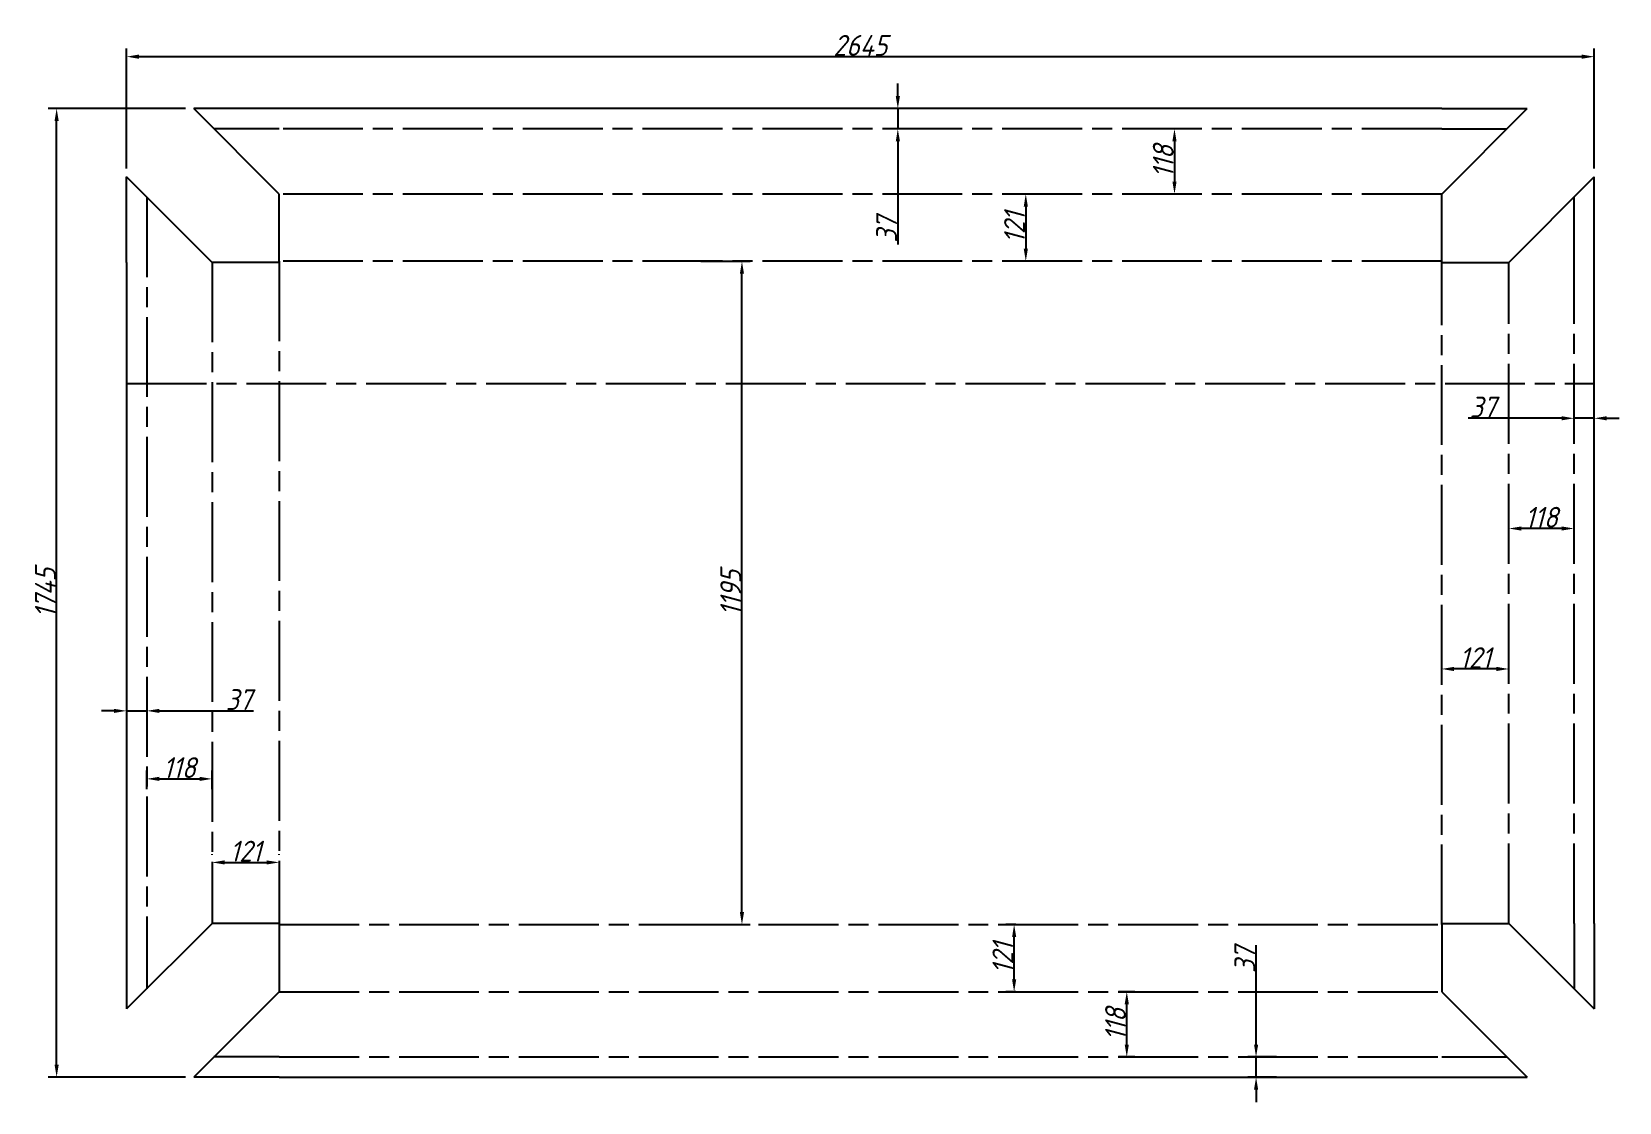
# Model space of a CAD drawing. Header units: inches. Extents: x 18597 to 101525, y -10106 to 51.
# Drawn here: x 94169 to 97030, y -5806 to -3877 of the extents above; entities that cross this region are included whole.
import ezdxf

# ---------------------------------------------------------------- set-up
doc = ezdxf.new("R2010")
doc.units = ezdxf.units.IN
doc.header["$LTSCALE"] = 6
doc.header["$MEASUREMENT"] = 0
doc.linetypes.add('ACAD_ISO08W100', pattern=[36, 24, -3, 6, -3])
doc.styles.add('GENISO', font='geniso.shx', dxfattribs={"oblique": 15})
doc.dimstyles.new('SCale 2 SC', dxfattribs={"dimscale": 15, "dimtxt": 2.5, "dimasz": 1.5, "dimexe": 1, "dimexo": 1, "dimgap": 0.1, "dimtad": 1, "dimdec": 0, "dimzin": 0, "dimtxsty": 'GENISO', "dimcen": 2.5, "dimclrd": 1, "dimclre": 1, "dimclrt": 256, "dimadec": 0, "dimazin": 0, "dimtfac": 1, "dimtdec": 0, "dimtmove": 0, "dimatfit": 3, "dimfxl": 1, "dimtzin": 0, "dimlwd": -1, "dimlwe": -1, "dimarcsym": 0})

msp = doc.modelspace()

# ---------------------------------------------------------------- blocks, each defined once
blk = doc.blocks.new('*D822')
at = {"color": 1, "transparency": 16777216}
for p, q in [((95375, -4290.5), (95464, -4290.5)), ((95449, -5463), (95449, -4313)), ((95375, -5485.5), (95464, -5485.5))]:
    blk.add_line(p, q, dxfattribs=at)
for points in [[(95445.25, -4313), (95452.75, -4313), (95449, -4290.5)], [(95445.25, -5463), (95452.75, -5463), (95449, -5485.5)]]:
    blk.add_solid(points, dxfattribs=at)
at = {"layer": 'Defpoints', "color": 0, "transparency": 16777216}
for p in [(95360, -4290.5), (95449, -4290.5), (95360, -5485.5)]:
    blk.add_point(p, dxfattribs=at)
at = {"transparency": 16777216, "insert": (95428.75, -4888), "char_height": 37.5, "attachment_point": 5, "rotation": 90, "style": 'GENISO'}
blk.add_mtext('1195', dxfattribs=at)
blk = doc.blocks.new('*D823')
at = {"color": 1, "transparency": 16777216}
for p, q in [((95991.5, -4169.5), (95945.5, -4169.5)), ((95960.5, -4192), (95960.5, -4268)), ((95991.5, -4290.5), (95945.5, -4290.5))]:
    blk.add_line(p, q, dxfattribs=at)
for points in [[(95956.8, -4192), (95964.3, -4192), (95960.5, -4169.5)], [(95956.8, -4268), (95964.3, -4268), (95960.5, -4290.5)]]:
    blk.add_solid(points, dxfattribs=at)
at = {"layer": 'Defpoints', "color": 0, "transparency": 16777216}
for p in [(96006.5, -4169.5), (95960.5, -4290.5), (96006.5, -4290.5)]:
    blk.add_point(p, dxfattribs=at)
at = {"transparency": 16777216, "insert": (95940.2, -4230), "char_height": 37.5, "attachment_point": 5, "rotation": 90, "style": 'GENISO'}
blk.add_mtext('121', dxfattribs=at)
blk = doc.blocks.new('*D824')
at = {"color": 1, "transparency": 16777216}
blk.add_line((96228.5, -4074.5), (96228.5, -4147), dxfattribs=at)
for points in [[(96224.75, -4074.5), (96232.25, -4074.5), (96228.5, -4052)], [(96224.75, -4147), (96232.25, -4147), (96228.5, -4169.5)]]:
    blk.add_solid(points, dxfattribs=at)
at = {"layer": 'Defpoints', "color": 0, "transparency": 16777216}
for p in [(96228.5, -4052), (96228.5, -4169.5), (96228.5, -4169.5)]:
    blk.add_point(p, dxfattribs=at)
at = {"transparency": 16777216, "insert": (96208.25, -4110.75), "char_height": 37.5, "attachment_point": 5, "rotation": 90, "style": 'GENISO'}
blk.add_mtext('118', dxfattribs=at)
blk = doc.blocks.new('*D825')
at = {"color": 1, "transparency": 16777216}
for p, q in [((96375.5, -5701.5), (96375.5, -5522.4)), ((96412.5, -5724), (96360.5, -5724)), ((96375.5, -5760.5), (96375.5, -5724)), ((96412.5, -5760.5), (96360.5, -5760.5)), ((96375.5, -5783), (96375.5, -5805.5))]:
    blk.add_line(p, q, dxfattribs=at)
for points in [[(96371.8, -5701.5), (96379.3, -5701.5), (96375.5, -5724)], [(96371.8, -5783), (96379.3, -5783), (96375.5, -5760.5)]]:
    blk.add_solid(points, dxfattribs=at)
at = {"layer": 'Defpoints', "color": 0, "transparency": 16777216}
for p in [(96375.5, -5724), (96427.5, -5724), (96427.5, -5760.5)]:
    blk.add_point(p, dxfattribs=at)
at = {"transparency": 16777216, "insert": (96355.2, -5549), "char_height": 37.5, "attachment_point": 5, "rotation": 90, "style": 'GENISO'}
blk.add_mtext('37', dxfattribs=at)
blk = doc.blocks.new('*D826')
at = {"color": 1, "transparency": 16777216}
for p, q in [((95729.9, -3993), (95729.9, -3970.5)), ((95765, -4015.5), (95714.9, -4015.5)), ((95729.9, -4015.5), (95729.9, -4052)), ((95765, -4052), (95714.9, -4052)), ((95729.9, -4074.5), (95729.9, -4260.1))]:
    blk.add_line(p, q, dxfattribs=at)
for points in [[(95726.2, -3993), (95733.7, -3993), (95729.9, -4015.5)], [(95726.2, -4074.5), (95733.7, -4074.5), (95729.9, -4052)]]:
    blk.add_solid(points, dxfattribs=at)
at = {"layer": 'Defpoints', "color": 0, "transparency": 16777216}
for p in [(95780, -4015.5), (95729.9, -4052), (95780, -4052)]:
    blk.add_point(p, dxfattribs=at)
at = {"transparency": 16777216, "insert": (95709.7, -4233.5), "char_height": 37.5, "attachment_point": 5, "rotation": 90, "style": 'GENISO'}
blk.add_mtext('37', dxfattribs=at)
blk = doc.blocks.new('*D827')
at = {"color": 1, "transparency": 16777216}
for p, q in [((96157, -5606.5), (96127.5, -5606.5)), ((96142.5, -5701.5), (96142.5, -5629)), ((96157, -5724), (96127.5, -5724))]:
    blk.add_line(p, q, dxfattribs=at)
for points in [[(96138.75, -5629), (96146.25, -5629), (96142.5, -5606.5)], [(96138.75, -5701.5), (96146.25, -5701.5), (96142.5, -5724)]]:
    blk.add_solid(points, dxfattribs=at)
at = {"layer": 'Defpoints', "color": 0, "transparency": 16777216}
for p in [(96142.5, -5606.5), (96172, -5606.5), (96172, -5724)]:
    blk.add_point(p, dxfattribs=at)
at = {"transparency": 16777216, "insert": (96122.25, -5665.25), "char_height": 37.5, "attachment_point": 5, "rotation": 90, "style": 'GENISO'}
blk.add_mtext('118', dxfattribs=at)
blk = doc.blocks.new('*D828')
at = {"color": 1, "transparency": 16777216}
for p, q in [((95942.5, -5485.5), (95924.5, -5485.5)), ((95939.5, -5584), (95939.5, -5508)), ((95942.5, -5606.5), (95924.5, -5606.5))]:
    blk.add_line(p, q, dxfattribs=at)
for points in [[(95935.8, -5508), (95943.3, -5508), (95939.5, -5485.5)], [(95935.8, -5584), (95943.3, -5584), (95939.5, -5606.5)]]:
    blk.add_solid(points, dxfattribs=at)
at = {"layer": 'Defpoints', "color": 0, "transparency": 16777216}
for p in [(95939.5, -5485.5), (95957.5, -5485.5), (95957.5, -5606.5)]:
    blk.add_point(p, dxfattribs=at)
at = {"transparency": 16777216, "insert": (95919.2, -5546), "char_height": 37.5, "attachment_point": 5, "rotation": 90, "style": 'GENISO'}
blk.add_mtext('121', dxfattribs=at)
blk = doc.blocks.new('*D829')
at = {"color": 1, "transparency": 16777216}
for p, q in [((96710, -5039.5), (96710, -5010)), ((96808.5, -5025), (96732.5, -5025)), ((96831, -5039.5), (96831, -5010))]:
    blk.add_line(p, q, dxfattribs=at)
for points in [[(96732.5, -5021.2), (96732.5, -5028.8), (96710, -5025)], [(96808.5, -5021.2), (96808.5, -5028.8), (96831, -5025)]]:
    blk.add_solid(points, dxfattribs=at)
at = {"layer": 'Defpoints', "color": 0, "transparency": 16777216}
for p in [(96710, -5025), (96710, -5054.5), (96831, -5054.5)]:
    blk.add_point(p, dxfattribs=at)
at = {"transparency": 16777216, "insert": (96770.5, -5004.7), "char_height": 37.5, "attachment_point": 5, "style": 'GENISO'}
blk.add_mtext('121', dxfattribs=at)
blk = doc.blocks.new('*D830')
at = {"color": 1, "transparency": 16777216}
for p, q in [((96831, -4777.5), (96831, -4757)), ((96926, -4772), (96853.5, -4772)), ((96948.5, -4777.5), (96948.5, -4757))]:
    blk.add_line(p, q, dxfattribs=at)
for points in [[(96853.5, -4768.25), (96853.5, -4775.75), (96831, -4772)], [(96926, -4768.25), (96926, -4775.75), (96948.5, -4772)]]:
    blk.add_solid(points, dxfattribs=at)
at = {"layer": 'Defpoints', "color": 0, "transparency": 16777216}
for p in [(96831, -4772), (96831, -4792.5), (96948.5, -4792.5)]:
    blk.add_point(p, dxfattribs=at)
at = {"transparency": 16777216, "insert": (96889.75, -4751.75), "char_height": 37.5, "attachment_point": 5, "style": 'GENISO'}
blk.add_mtext('118', dxfattribs=at)
blk = doc.blocks.new('*D831')
at = {"color": 1, "transparency": 16777216}
for p, q in [((96926, -4573.4), (96757.6, -4573.4)), ((96948.5, -4581.5), (96948.5, -4558.4)), ((96985, -4573.4), (96948.5, -4573.4)), ((96985, -4581.5), (96985, -4558.4)), ((97007.5, -4573.4), (97030, -4573.4))]:
    blk.add_line(p, q, dxfattribs=at)
for points in [[(96926, -4569.7), (96926, -4577.2), (96948.5, -4573.4)], [(97007.5, -4569.7), (97007.5, -4577.2), (96985, -4573.4)]]:
    blk.add_solid(points, dxfattribs=at)
at = {"layer": 'Defpoints', "color": 0, "transparency": 16777216}
for p in [(96948.5, -4573.4), (96948.5, -4596.5), (96985, -4596.5)]:
    blk.add_point(p, dxfattribs=at)
at = {"transparency": 16777216, "insert": (96784.2, -4553.2), "char_height": 37.5, "attachment_point": 5, "style": 'GENISO'}
blk.add_mtext('37', dxfattribs=at)
blk = doc.blocks.new('*D832')
at = {"color": 1, "transparency": 16777216}
for p, q in [((94317.5, -5100.5), (94295, -5100.5)), ((94340, -5100.5), (94376.5, -5100.5)), ((94399, -5100.5), (94568.9, -5100.5))]:
    blk.add_line(p, q, dxfattribs=at)
for points in [[(94317.5, -5096.8), (94317.5, -5104.2), (94340, -5100.5)], [(94399, -5096.8), (94399, -5104.2), (94376.5, -5100.5)]]:
    blk.add_solid(points, dxfattribs=at)
at = {"layer": 'Defpoints', "color": 0, "transparency": 16777216}
for p in [(94340, -5100.5), (94376.5, -5100.5), (94376.5, -5100.5)]:
    blk.add_point(p, dxfattribs=at)
at = {"transparency": 16777216, "insert": (94542.3, -5080.2), "char_height": 37.5, "attachment_point": 5, "style": 'GENISO'}
blk.add_mtext('37', dxfattribs=at)
blk = doc.blocks.new('*D833')
at = {"color": 1, "transparency": 16777216}
for p, q in [((94376.5, -5241.5), (94376.5, -5208)), ((94399, -5223), (94471.5, -5223)), ((94494, -5241.5), (94494, -5208))]:
    blk.add_line(p, q, dxfattribs=at)
for points in [[(94399, -5219.25), (94399, -5226.75), (94376.5, -5223)], [(94471.5, -5219.25), (94471.5, -5226.75), (94494, -5223)]]:
    blk.add_solid(points, dxfattribs=at)
at = {"layer": 'Defpoints', "color": 0, "transparency": 16777216}
for p in [(94494, -5223), (94376.5, -5256.5), (94494, -5256.5)]:
    blk.add_point(p, dxfattribs=at)
at = {"transparency": 16777216, "insert": (94435.25, -5202.75), "char_height": 37.5, "attachment_point": 5, "style": 'GENISO'}
blk.add_mtext('118', dxfattribs=at)
blk = doc.blocks.new('*D834')
at = {"color": 1, "transparency": 16777216}
for p, q in [((94494, -5360), (94494, -5358.5)), ((94516.5, -5373.5), (94592.5, -5373.5)), ((94615, -5360), (94615, -5358.5))]:
    blk.add_line(p, q, dxfattribs=at)
for points in [[(94516.5, -5369.8), (94516.5, -5377.2), (94494, -5373.5)], [(94592.5, -5369.8), (94592.5, -5377.2), (94615, -5373.5)]]:
    blk.add_solid(points, dxfattribs=at)
at = {"layer": 'Defpoints', "color": 0, "transparency": 16777216}
for p in [(94494, -5375), (94615, -5373.5), (94615, -5375)]:
    blk.add_point(p, dxfattribs=at)
at = {"transparency": 16777216, "insert": (94554.5, -5353.2), "char_height": 37.5, "attachment_point": 5, "style": 'GENISO'}
blk.add_mtext('121', dxfattribs=at)
blk = doc.blocks.new('*D835')
at = {"color": 1, "transparency": 16777216}
for p, q in [((94446, -4015.5), (94199, -4015.5)), ((94214, -5738), (94214, -4038)), ((94446, -5760.5), (94199, -5760.5))]:
    blk.add_line(p, q, dxfattribs=at)
for points in [[(94210.25, -4038), (94217.75, -4038), (94214, -4015.5)], [(94210.25, -5738), (94217.75, -5738), (94214, -5760.5)]]:
    blk.add_solid(points, dxfattribs=at)
at = {"layer": 'Defpoints', "color": 0, "transparency": 16777216}
for p in [(94214, -4015.5), (94461, -4015.5), (94461, -5760.5)]:
    blk.add_point(p, dxfattribs=at)
at = {"transparency": 16777216, "insert": (94193.75, -4888), "char_height": 37.5, "attachment_point": 5, "rotation": 90, "style": 'GENISO'}
blk.add_mtext('1745', dxfattribs=at)
blk = doc.blocks.new('*D836')
at = {"color": 1, "transparency": 16777216}
for p, q in [((94340, -4123.5), (94340, -3907)), ((96985, -4123.5), (96985, -3907)), ((94362.5, -3922), (96962.5, -3922))]:
    blk.add_line(p, q, dxfattribs=at)
for points in [[(94362.5, -3918.2), (94362.5, -3925.8), (94340, -3922)], [(96962.5, -3918.2), (96962.5, -3925.8), (96985, -3922)]]:
    blk.add_solid(points, dxfattribs=at)
at = {"layer": 'Defpoints', "color": 0, "transparency": 16777216}
for p in [(96985, -3922), (94340, -4138.5), (96985, -4138.5)]:
    blk.add_point(p, dxfattribs=at)
at = {"transparency": 16777216, "insert": (95662.5, -3901.7), "char_height": 37.5, "attachment_point": 5, "style": 'GENISO'}
blk.add_mtext('2645', dxfattribs=at)

# ---------------------------------------------------------------- dimensions: what is measured, and where the dimension line sits
for base, p1, p2, picture, middle in [((96985, -3922), (94340, -4138.5), (96985, -4138.5), '*D836', (95662.5, -3901.75)), ((96831, -4772), (96948.5, -4792.5), (96831, -4792.5), '*D830', (96889.75, -4751.75)), ((96710, -5025), (96831, -5054.5), (96710, -5054.5), '*D829', (96770.5, -5004.75)), ((94494, -5223), (94376.5, -5256.5), (94494, -5256.5), '*D833', (94435.25, -5202.75)), ((94615, -5373.5), (94494, -5375), (94615, -5375), '*D834', (94554.5, -5353.25))]:
    dim = msp.add_linear_dim(base=base, p1=p1, p2=p2, dimstyle='SCale 2 SC')
    dim.commit()
    dim.dimension.update_dxf_attribs({"geometry": picture, "text_midpoint": middle})
for base, p1, p2, picture, middle in [((95729.9375, -4052), (95780, -4015.5), (95780, -4052), '*D826', (95729.9375, -4233.5)), ((96375.5, -5724), (96427.5, -5760.5), (96427.5, -5724), '*D825', (96375.5, -5549))]:
    dim = msp.add_linear_dim(base=base, p1=p1, p2=p2, angle=90, dimstyle='SCale 2 SC')
    dim.commit()
    dim.dimension.update_dxf_attribs({"geometry": picture, "text_midpoint": middle, "dimtype": 160})
for base, p1, p2, picture, middle in [((94214, -4015.5), (94461, -5760.5), (94461, -4015.5), '*D835', (94193.75, -4888)), ((96228.5, -4169.5), (96228.5, -4052), (96228.5, -4169.5), '*D824', (96208.25, -4110.75)), ((95960.5, -4290.5), (96006.5, -4169.5), (96006.5, -4290.5), '*D823', (95940.25, -4230)), ((95449, -4290.5), (95360, -5485.5), (95360, -4290.5), '*D822', (95428.75, -4888)), ((95939.5, -5485.5), (95957.5, -5606.5), (95957.5, -5485.5), '*D828', (95919.25, -5546)), ((96142.5, -5606.5), (96172, -5724), (96172, -5606.5), '*D827', (96122.25, -5665.25))]:
    dim = msp.add_linear_dim(base=base, p1=p1, p2=p2, angle=90, dimstyle='SCale 2 SC')
    dim.commit()
    dim.dimension.update_dxf_attribs({"geometry": picture, "text_midpoint": middle})
for base, p1, p2, picture, middle in [((96948.5, -4573.4375), (96985, -4596.5), (96948.5, -4596.5), '*D831', (96784.20671476, -4573.4375)), ((94376.5, -5100.5), (94340, -5100.5), (94376.5, -5100.5), '*D832', (94542.29328524, -5100.5))]:
    dim = msp.add_linear_dim(base=base, p1=p1, p2=p2, dimstyle='SCale 2 SC')
    dim.commit()
    dim.dimension.update_dxf_attribs({"geometry": picture, "text_midpoint": middle, "dimtype": 160})

# ---------------------------------------------------------------- linework, layer by layer
for p, q in [((94615, -4169.5), (94461, -4015.5)), ((94615, -4015.5), (94461, -4015.5)), ((96710, -4169.5), (96864, -4015.5)), ((96710, -4015.5), (96864, -4015.5)), ((94615, -4052), (94497.5, -4052)), ((96710, -4052), (96827.5, -4052)), ((94494, -4292.5), (94340, -4138.5)), ((94340, -4292.5), (94340, -4138.5)), ((96831, -4292.5), (96985, -4138.5)), ((96985, -4292.5), (96985, -4138.5)), ((94615, -4290.5), (94615, -4169.5)), ((96710, -4290.5), (96710, -4169.5)), ((96948.5, -4292.5), (96948.5, -4175)), ((94615, -4292.5), (94494, -4292.5)), ((96710, -4292.5), (96831, -4292.5)), ((94494, -5483.5), (94340, -5637.5)), ((94340, -5483.5), (94340, -5637.5)), ((94376.5, -5483.5), (94376.5, -5601)), ((94615, -5483.5), (94494, -5483.5)), ((94615, -5485.5), (94615, -5606.5)), ((96710, -5483.5), (96831, -5483.5)), ((96710, -5485.5), (96710, -5606.5)), ((96831, -5483.5), (96985, -5637.5)), ((96948.5, -5483.5), (96948.5, -5601)), ((96985, -5483.5), (96985, -5637.5)), ((94615, -5606.5), (94461, -5760.5)), ((96710, -5606.5), (96864, -5760.5)), ((94615, -5724), (94497.5, -5724)), ((96710, -5724), (96827.5, -5724)), ((94615, -5760.5), (94461, -5760.5)), ((96710, -5760.5), (96864, -5760.5))]:
    msp.add_line(p, q)
for points in [[(96710, -4015.5), (94615, -4015.5)], [(94340, -4292.5), (94340, -5483.5)], [(96985, -5483.5), (96985, -4292.5)], [(94615, -5760.5), (96710, -5760.5)]]:
    msp.add_lwpolyline(points)
at = {"linetype": 'ACAD_ISO08W100'}
for points in [[(96710, -4052), (94615, -4052)], [(94376.5, -4175), (94376.5, -5483.5)], [(96710, -4169.5), (94615, -4169.5)], [(94494, -4292.5), (94494, -5483.5)], [(96831, -5483.5), (96831, -4292.5)], [(96948.5, -5483.5), (96948.5, -4292.5)], [(94340, -4510.5), (96985, -4510.5)], [(94615, -5606.5), (96710, -5606.5)], [(94615, -5724), (96710, -5724)]]:
    msp.add_lwpolyline(points, dxfattribs=at)
msp.add_lwpolyline([(96710, -4290.5), (94615, -4290.5), (94615, -5485.5), (96710, -5485.5)], close=True, dxfattribs=at)

msp.set_redraw_order([(e.dxf.handle, doc.entitydb.next_handle()) for e in msp.query("TEXT MTEXT ATTDEF DIMENSION ARC_DIMENSION")])  # texts and dimensions are drawn at this point

doc.saveas('drawing.dxf')
